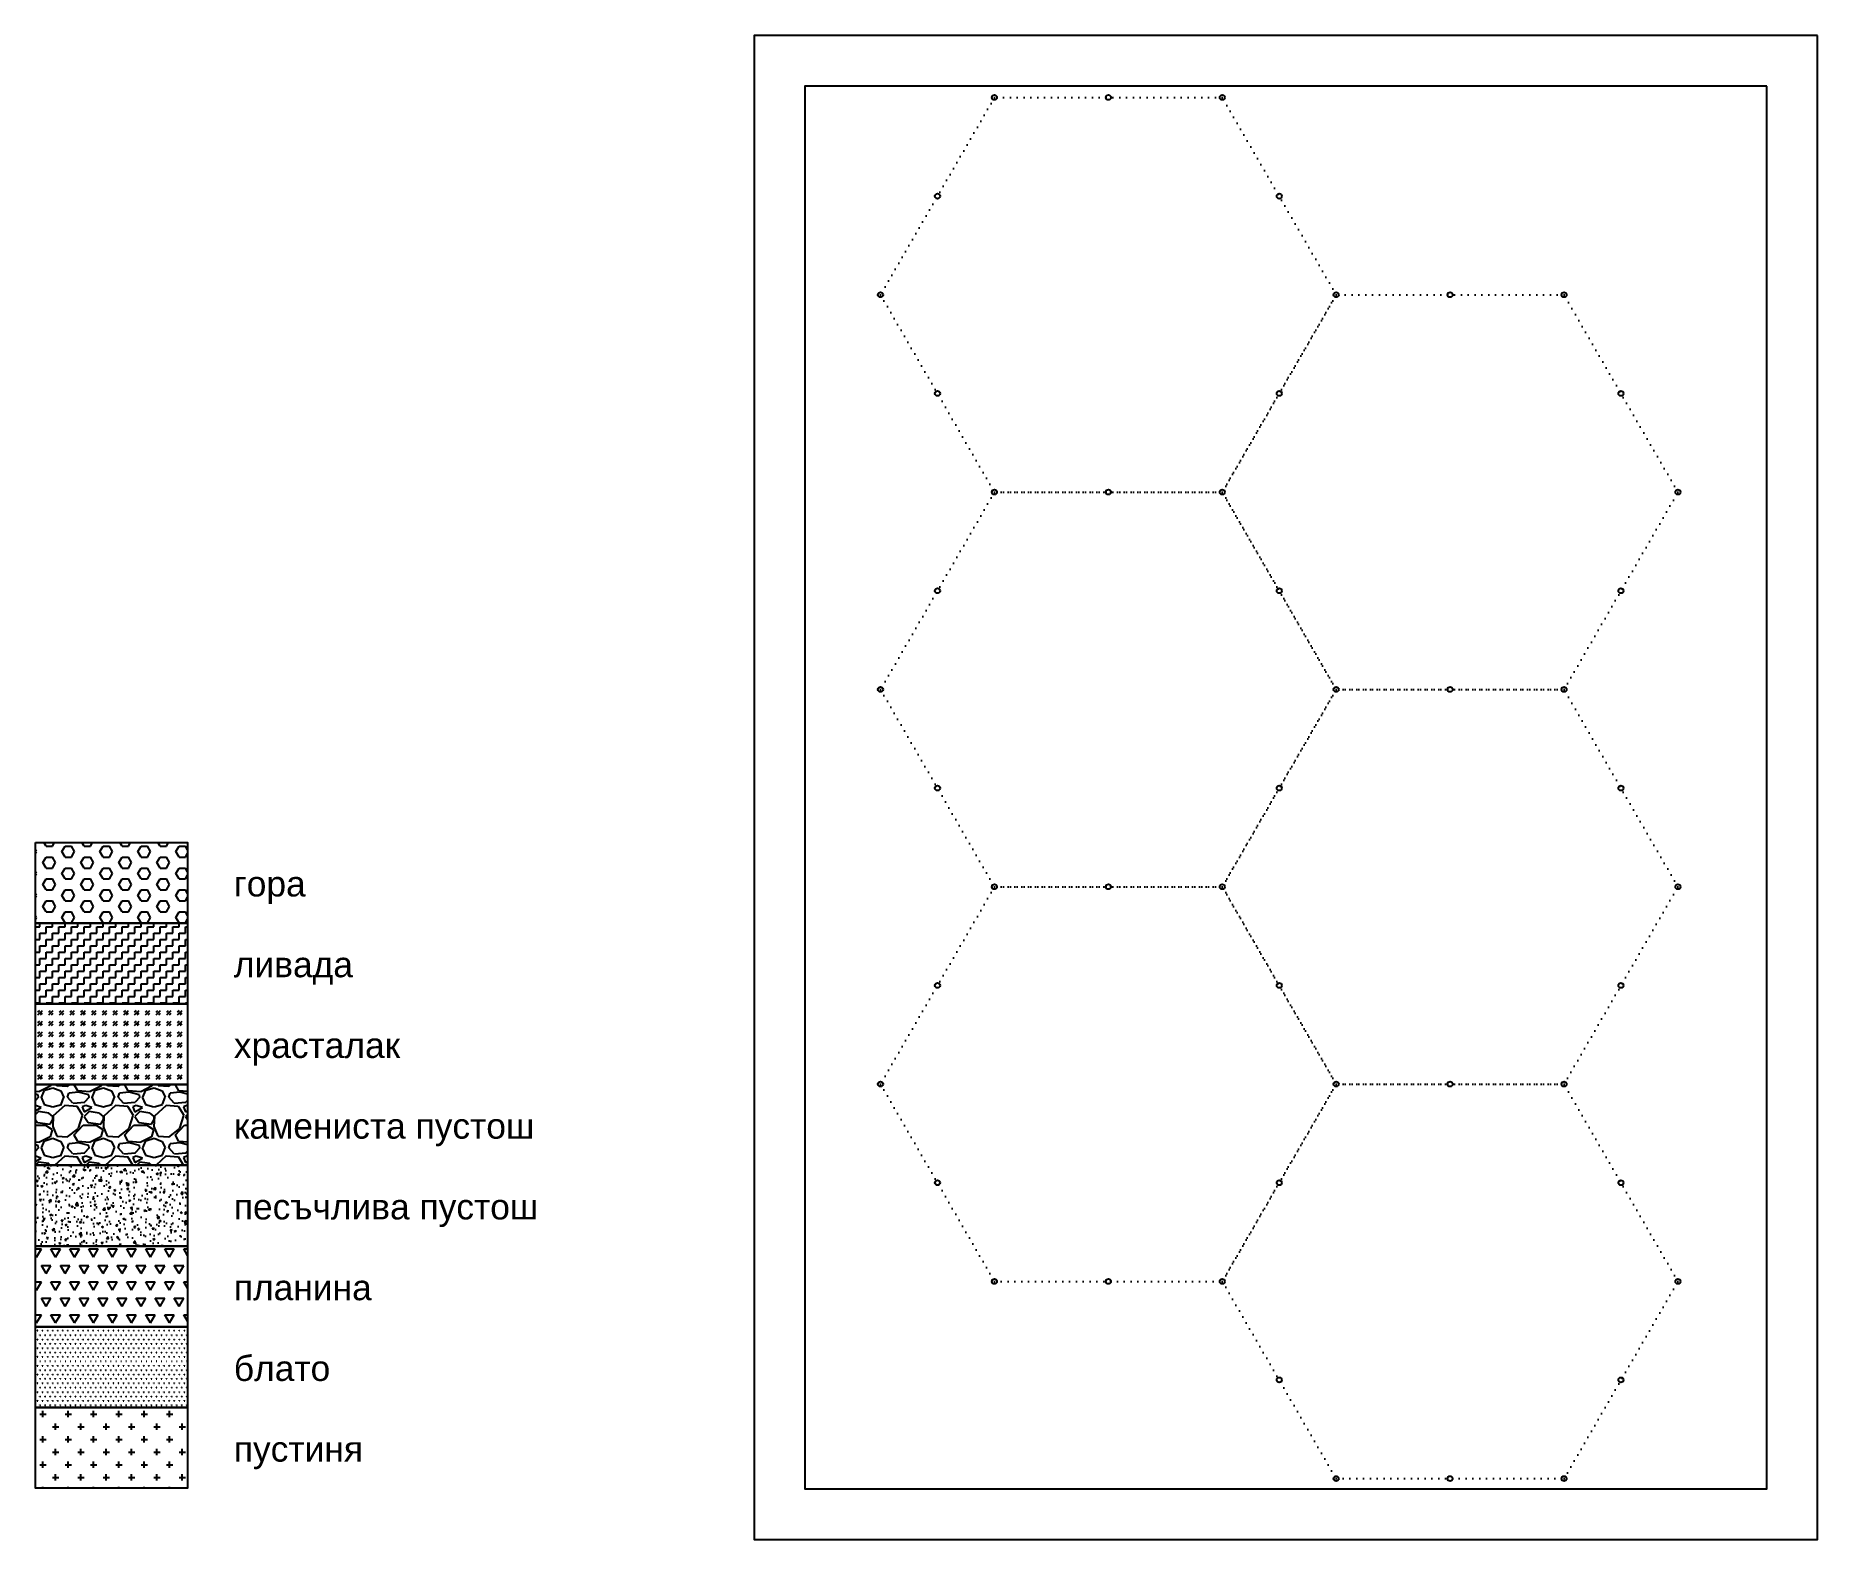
# Model space of a CAD drawing. Header units: feet. Extents: x 2991 to 5869, y -107 to 824.
# Drawn here: x 3425.1 to 3777, y 526.6 to 823.6 of the extents above; entities that cross this region are included whole.
import ezdxf

# ---------------------------------------------------------------- set-up
doc = ezdxf.new("R2010")
doc.units = ezdxf.units.FT
doc.header["$MEASUREMENT"] = 0
doc.linetypes.add('DOT', pattern=[0.25, 0, -0.25])
for name, color, linetype in [('hex', 7, 'DOT'), ('hex_circle', 7, 'Continuous'), ('legend', 7, 'Continuous'), ('блато', 44, 'Continuous'), ('гора', 104, 'Continuous'), ('камениста пустош', 8, 'Continuous'), ('ливада', 3, 'Continuous'), ('песъчлива пустош', 20, 'Continuous'), ('планина', 8, 'Continuous'), ('пустиня', 40, 'Continuous'), ('храсталак', 62, 'Continuous')]:
    doc.layers.add(name, color=color, linetype=linetype)
doc.layers.add('not print', color=3, linetype='Continuous', plot=False)
doc.styles.get("Standard").update_dxf_attribs({"font": 'arial.ttf', "height": 3})

msp = doc.modelspace()

# ---------------------------------------------------------------- texts
at = {"layer": 'legend'}
for s, p in [('гора', (3464.21, 653.58)), ('ливада', (3464.21, 637.63)), ('храсталак', (3464.21, 621.68)), ('камениста пустош', (3464.21, 605.74)), ('песъчлива пустош', (3464.21, 589.79)), ('планина', (3464.21, 573.84)), ('блато', (3464.21, 557.89)), ('пустиня', (3464.21, 541.95))]:
    msp.add_text(s, height=5, dxfattribs=at).set_placement(p)

# ---------------------------------------------------------------- hatches: boundary and pattern name
at = {"layer": 'блато'}
h = msp.add_hatch(dxfattribs=at)
h.set_pattern_fill('SWAMP', color=256, style=0)
h.set_pattern_definition([(0, (48.3794, 903.8456), (0.5, 0.8660254), [0.125, -0.875]), (90, (48.4419, 903.84564), (-0.5, 0.8660254), [0.0625, -1.6695508]), (90, (48.45754, 903.84564), (-0.5, 0.8660254), [0.05, -1.6820508]), (90, (48.4263, 903.84564), (-0.5, 0.8660254), [0.05, -1.6820508]), (60, (48.4732, 903.8456), (-0.5, 0.8660254), [0.04, -0.96]), (120, (48.4107, 903.8456), (-1, 4e-10), [0.04, -0.96])])
h.paths.add_polyline_path([(3455.05, 568.59), (3425.06, 568.59), (3425.06, 552.64), (3455.05, 552.64)])
at = {"layer": 'гора'}
h = msp.add_hatch(dxfattribs=at)
h.set_pattern_fill('HEX', color=256, scale=10, style=0)
h.set_pattern_definition([(0, (48.3794, 903.8456), (0, 2.1650635), [1.25, -2.5]), (120, (48.3794, 903.8456), (-1.875, -1.0825318), [1.25, -2.5]), (60, (49.6294, 903.8456), (-1.875, 1.0825318), [1.25, -2.5])])
h.paths.add_polyline_path([(3455.05, 664.27), (3425.06, 664.27), (3425.06, 648.33), (3455.05, 648.33)])
at = {"layer": 'камениста пустош'}
h = msp.add_hatch(dxfattribs=at)
h.set_pattern_fill('GRAVEL', color=256, scale=10, style=0)
h.set_pattern_definition([(228.0128, (55.5794, 913.84564), (-79.99998232, -90.00001342), [1.34536, -133.19088]), (184.9697, (54.6794, 912.84564), (120.000010515, 9.99991307), [2.30868, -228.55925]), (132.5104, (52.3794, 912.64564), (99.99990718, -110.00008674), [1.62788, -161.16032]), (267.2737, (48.4794, 910.14564), (9.99996018, 200.00000295), [2.10238, -208.13558]), (292.8337, (48.3794, 908.04564), (-50.000099054, 119.99996412), [2.06155, -204.09373]), (357.2737, (49.1794, 906.14564), (-200.00000295, 9.99996018), [2.10238, -208.13558]), (37.6942, (51.2794, 906.04564), (-130.000073456, -99.99990405), [2.78029, -275.24849]), (72.2553, (53.4794, 907.74564), (70.000107627, 219.999962312), [2.62488, -259.86321]), (121.4296, (54.2794, 910.24564), (-80.00008234, 129.999950365), [2.1095, -208.84073]), (175.2364, (53.1794, 912.0456), (110.00000946, -9.99991533), [2.40832, -118.00763]), (222.3974, (50.7794, 912.24564), (-120.00007351, -109.99992082), [3.11448, -308.33375]), (138.8141, (58.3794, 910.0456), (-70.00002947, 59.99997313), [1.06301, -105.23844]), (171.4692, (57.5794, 910.74564), (129.99998285, -20.0000791), [2.02237, -200.21511]), (225, (55.5794, 911.0456), (-1e-15, -10.000003), [1.41421, -12.72792]), (203.1986, (54.8794, 912.2456), (49.9999973, 20.00001325), [0.76158, -75.39615]), (291.8014, (54.1794, 911.9456), (-9.9999991, 30.0000027), [1.07703, -52.77462]), (30.9638, (54.5794, 910.9456), (29.9999802, 20.0000248), [1.74929, -56.56023]), (161.5651, (56.0794, 911.8456), (20.0000043, -9.999984), [1.26491, -30.35787]), (16.3895, (48.3794, 911.94564), (100.00002198, 29.9999271), [1.772, -175.42845]), (70.3462, (50.0794, 912.44564), (-39.99995247, -110.00002136), [1.48661, -147.17408]), (293.1986, (56.0794, 913.8456), (-20.00001325, 49.9999973), [1.52315, -74.63458]), (343.6105, (56.6794, 912.44564), (-100.00002198, 29.9999271), [1.772, -175.42845]), (339.444, (48.3794, 905.7456), (-50.00001845, 19.99995996), [1.7088, -83.73124]), (294.7751, (49.9794, 905.14564), (-49.99992189, 110.00003422), [1.43178, -141.74643]), (66.8014, (56.1794, 903.8456), (20.00001325, 49.9999973), [1.52315, -74.63458]), (17.354, (56.7794, 905.24564), (-130.00002019, -39.99994502), [1.67631, -165.95424]), (69.444, (51.2794, 903.8456), (-19.99995996, -50.00001845), [0.8544, -84.58564]), (101.3099, (55.5794, 903.8456), (-9.9999763, 40.0000075), [0.5099, -50.48029]), (165.9638, (55.4794, 904.3456), (30.0000055, -9.9999806), [2.06155, -39.1695]), (186.009, (53.4794, 904.84564), (99.99999751, 9.999993175), [1.9105, -189.13923]), (303.6901, (54.5794, 910.0456), (-10.0000133, 19.9999956), [1.44222, -34.61329]), (353.1572, (55.3794, 908.84564), (169.999993655, -20.00007998), [2.51794, -249.27563]), (60.9454, (57.8794, 908.5456), (-40.00000027, -70.00000385), [1.02956, -101.92674]), (90, (58.379, 909.446), (-10, 10), [0.6, -9.4]), (120.2564, (53.2794, 905.14564), (39.99994887, -70.00002456), [1.38924, -137.5352]), (48.0128, (52.5794, 906.34564), (79.99998232, 90.00001342), [2.69072, -131.84552]), (0, (54.379, 908.346), (10, 10), [2.6, -7.4]), (325.3048, (56.9794, 908.34564), (-99.99994259, 70.0000861), [1.58114, -156.53274]), (254.0546, (58.2794, 907.4456), (-9.9999989, -40.00000127), [1.45602, -71.34508]), (207.646, (57.8794, 906.04564), (-189.99995807, -100.00007713), [2.37065, -234.69474]), (175.4261, (55.7794, 904.94564), (-130.000005583, 9.99994801), [2.50799, -248.29074])])
h.paths.add_polyline_path([(3455.05, 616.43), (3425.06, 616.43), (3425.06, 600.49), (3455.05, 600.49)])
at = {"layer": 'ливада'}
h = msp.add_hatch(dxfattribs=at)
h.set_pattern_fill('ZIGZAG', color=256, scale=10, style=0)
h.set_pattern_definition([(0, (48.3794, 903.8456), (1.25, 1.25), [1.25, -1.25]), (90, (49.6294, 903.8456), (-1.25, 1.25), [1.25, -1.25])])
h.paths.add_polyline_path([(3455.05, 648.33), (3425.06, 648.33), (3425.06, 632.38), (3455.05, 632.38)])
at = {"layer": 'песъчлива пустош'}
h = msp.add_hatch(dxfattribs=at)
h.set_pattern_fill('AR-CONC', color=256, scale=0.5, style=0)
h.set_pattern_definition([(50, (48.3794, 903.8456), (3.586301, -0.3137607), [0.375, -4.125]), (355, (48.3794, 903.8456), (-0.6937567, 3.7609607), [0.3, -3.3]), (100.4514, (48.6783, 903.8195), (2.892547, 3.4471977), [0.318701, -3.5057106]), (46.1842, (48.3794, 904.8456), (5.336205, -0.827595), [0.5625, -6.1875]), (96.6356, (48.824, 904.7767), (4.6733135, 4.870589), [0.4780514, -5.258565]), (351.1842, (48.3794, 904.8456), (4.67331, 4.870593), [0.45, -4.95]), (21, (48.8794, 904.5956), (2.9845353, -2.0130945), [0.375, -4.125]), (326, (48.8794, 904.5956), (1.2165767, 3.6257502), [0.3, -3.3]), (71.4514, (49.128, 904.428), (4.201113, 1.6126525), [0.318701, -3.5057106]), (37.5, (48.3794, 903.8456), (0.0607993, 1.66446927), [0, -3.26, 0, -3.35, 0, -3.3125]), (7.5, (48.3794, 903.8456), (1.3153477, 1.9720586), [0, -1.91, 0, -3.185, 0, -1.2625]), (327.5, (47.2644, 903.8456), (2.6691122, -0.11277436), [0, -1.25, 0, -3.9, 0, -5.175]), (317.5, (46.7644, 903.8456), (2.9159308, 0.5005249), [0, -1.625, 0, -2.59, 0, -3.675])])
h.paths.add_polyline_path([(3455.05, 600.49), (3425.06, 600.49), (3425.06, 584.54), (3455.05, 584.54)])
at = {"layer": 'планина'}
h = msp.add_hatch(dxfattribs=at)
h.set_pattern_fill('TRIANG', color=256, scale=10, style=0)
h.set_pattern_definition([(60, (48.3794, 903.8456), (-1.875, 3.2475953), [1.875, -1.875]), (120, (48.3794, 903.8456), (-3.75, 2e-09), [1.875, -1.875]), (0, (47.442, 905.4694), (1.875, 3.2475953), [1.875, -1.875])])
h.paths.add_polyline_path([(3455.05, 584.54), (3425.06, 584.54), (3425.06, 568.59), (3455.05, 568.59)])
at = {"layer": 'пустиня'}
h = msp.add_hatch(dxfattribs=at)
h.set_pattern_fill('CROSS', color=256, scale=10, style=0)
h.set_pattern_definition([(0, (48.3794, 903.8456), (2.5, 2.5), [1.25, -3.75]), (90, (49.0044, 903.2206), (-2.5, 2.5), [1.25, -3.75])])
h.paths.add_polyline_path([(3455.05, 552.64), (3425.06, 552.64), (3425.06, 536.7), (3455.05, 536.7)])
at = {"layer": 'храсталак'}
h = msp.add_hatch(dxfattribs=at)
h.set_pattern_fill('GOST_GLASS', color=256, scale=0.25, style=0)
h.set_pattern_definition([(45, (48.3794, 903.8456), (2.12132034, -2e-16), [1.25, -1.75]), (45, (48.9097, 903.8456), (2.12132034, -2e-16), [0.5, -2.5]), (45, (48.3794, 904.376), (2.12132034, -2e-16), [0.5, -2.5])])
h.paths.add_polyline_path([(3455.05, 632.38), (3425.06, 632.38), (3425.06, 616.43), (3455.05, 616.43)])

# ---------------------------------------------------------------- linework, layer by layer
msp.add_lwpolyline([(3776.98, 823.6), (3566.98, 823.6), (3566.98, 526.6), (3776.98, 526.6)], close=True)
at = {"layer": 'hex', "ltscale": 5}
for points in [[(3614.44, 811.39), (3591.94, 772.42), (3614.44, 733.45), (3659.44, 733.45), (3681.94, 772.42), (3659.44, 811.39)], [(3681.94, 772.42), (3659.44, 733.45), (3681.94, 694.47), (3726.94, 694.47), (3749.44, 733.45), (3726.94, 772.42)], [(3614.44, 733.45), (3591.94, 694.47), (3614.44, 655.5), (3659.44, 655.5), (3681.94, 694.47), (3659.44, 733.45)], [(3681.94, 694.47), (3659.44, 655.5), (3681.94, 616.53), (3726.94, 616.53), (3749.44, 655.5), (3726.94, 694.47)], [(3614.44, 655.5), (3591.94, 616.53), (3614.44, 577.56), (3659.44, 577.56), (3681.94, 616.53), (3659.44, 655.5)], [(3681.94, 616.53), (3659.44, 577.56), (3681.94, 538.59), (3726.94, 538.59), (3749.44, 577.56), (3726.94, 616.53)]]:
    msp.add_lwpolyline(points, close=True, dxfattribs=at)
at = {"layer": 'hex_circle'}
for centre in [(3614.44, 811.39), (3636.94, 811.39), (3659.44, 811.39), (3603.19, 791.9), (3670.69, 791.9), (3591.94, 772.42), (3681.94, 772.42), (3704.44, 772.42), (3726.94, 772.42), (3603.19, 752.93), (3670.69, 752.93), (3738.19, 752.93), (3614.44, 733.45), (3636.94, 733.45), (3659.44, 733.45), (3749.44, 733.45), (3603.19, 713.96), (3670.69, 713.96), (3738.19, 713.96), (3591.94, 694.47), (3681.94, 694.47), (3704.44, 694.47), (3726.94, 694.47), (3603.19, 674.99), (3670.69, 674.99), (3738.19, 674.99), (3614.44, 655.5), (3636.94, 655.5), (3659.44, 655.5), (3749.44, 655.5), (3603.19, 636.02), (3670.69, 636.02), (3738.19, 636.02), (3591.94, 616.53), (3681.94, 616.53), (3704.44, 616.53), (3726.94, 616.53), (3603.19, 597.05), (3670.69, 597.05), (3738.19, 597.05), (3614.44, 577.56), (3636.94, 577.56), (3659.44, 577.56), (3659.44, 577.56), (3659.44, 577.56), (3749.44, 577.56), (3670.69, 558.08), (3738.19, 558.08), (3681.94, 538.59), (3681.94, 538.59), (3704.44, 538.59), (3726.94, 538.59)]:
    msp.add_circle(centre, 0.5, dxfattribs=at)
at = {"layer": 'legend'}
for points in [[(3425.06, 664.27), (3455.05, 664.27), (3455.05, 648.33), (3425.06, 648.33)], [(3425.06, 648.33), (3455.05, 648.33), (3455.05, 632.38), (3425.06, 632.38)], [(3425.06, 632.38), (3455.05, 632.38), (3455.05, 616.43), (3425.06, 616.43)], [(3425.06, 616.43), (3455.05, 616.43), (3455.05, 600.49), (3425.06, 600.49)], [(3425.06, 600.49), (3455.05, 600.49), (3455.05, 584.54), (3425.06, 584.54)], [(3425.06, 584.54), (3455.05, 584.54), (3455.05, 568.59), (3425.06, 568.59)], [(3425.06, 568.59), (3455.05, 568.59), (3455.05, 552.64), (3425.06, 552.64)], [(3425.06, 552.64), (3455.05, 552.64), (3455.05, 536.7), (3425.06, 536.7)]]:
    msp.add_lwpolyline(points, close=True, dxfattribs=at)
at = {"layer": 'not print'}
msp.add_lwpolyline([(3766.98, 813.6), (3576.98, 813.6), (3576.98, 536.6), (3766.98, 536.6)], close=True, dxfattribs=at)

msp.set_redraw_order([(e.dxf.handle, doc.entitydb.next_handle()) for e in msp.query("TEXT MTEXT ATTDEF DIMENSION ARC_DIMENSION")])  # texts and dimensions are drawn at this point

doc.saveas('drawing.dxf')
